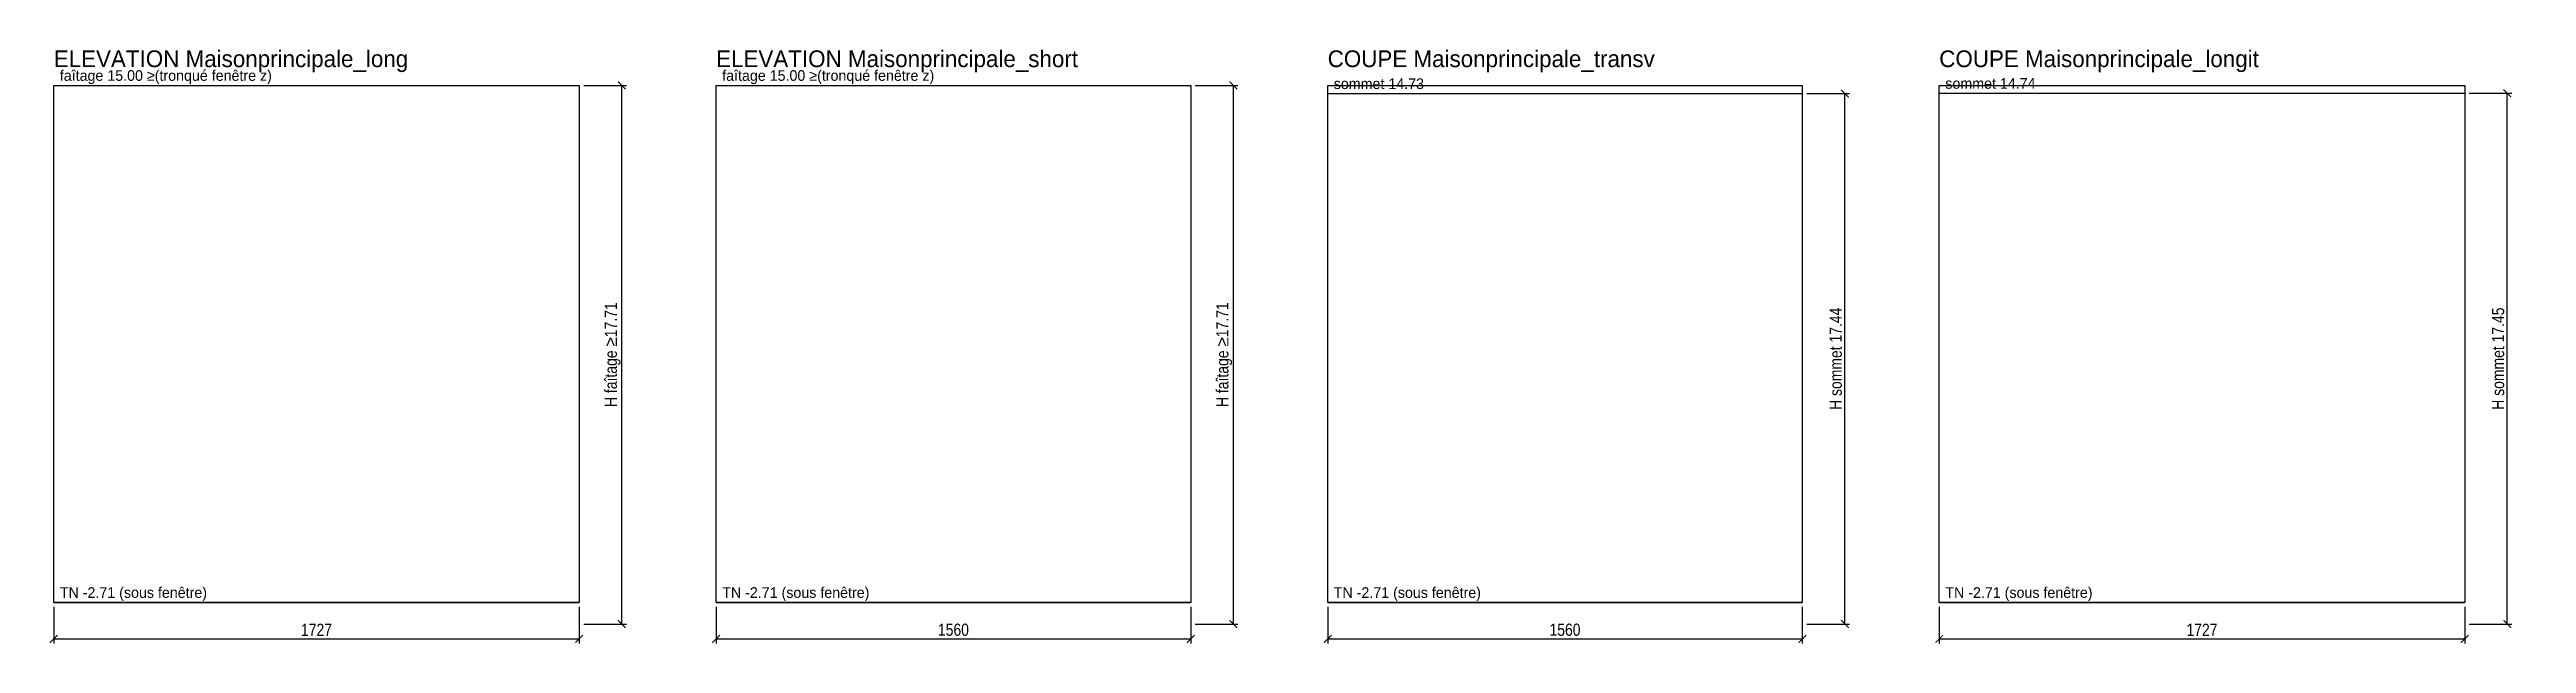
# Model space of a CAD drawing. Header units: metres. Extents: x -5 to 661, y -8 to 16.
# Drawn here: x 579.4 to 660.8, y -3.4 to 16.2 of the extents above; entities that cross this region are included whole.
import ezdxf

# ---------------------------------------------------------------- set-up
doc = ezdxf.new("R2010")
doc.units = ezdxf.units.M
for name, color, linetype in [('COUPE-Maisonprincipale_longit', 5, 'Continuous'), ('COUPE-Maisonprincipale_transv', 5, 'Continuous'), ('ELEV-Maisonprincipale_long', 7, 'Continuous'), ('ELEV-Maisonprincipale_short', 7, 'Continuous'), ('LIGNES-NIVEAU', 4, 'Continuous'), ('MESURES', 1, 'Continuous'), ('TITRES', 7, 'Continuous')]:
    doc.layers.add(name, color=color, linetype=linetype)
doc.styles.add('OpenSansCondensed-Light', font='OpenSansCondensed-Light.ttf')
doc.dimstyles.new('EZDXF', dxfattribs={"dimtxt": 0.25, "dimasz": 0.175, "dimexe": 0.375, "dimexo": 0.125, "dimgap": 0.1, "dimtad": 1, "dimlfac": 100, "dimzin": 12, "dimdsep": 46, "dimtxsty": 'OpenSansCondensed-Light', "dimblk": 'ARCHTICK', "dimcen": 2.5, "dimazin": 3, "dimtfac": 0.5, "dimtmove": 2, "dimatfit": 3})
picture_1 = doc.add_image_def('image17.png', size_in_pixel=(1209, 1190))
picture_2 = doc.add_image_def('image18.png', size_in_pixel=(1091, 1190))
picture_3 = doc.add_image_def('image19.png', size_in_pixel=(1091, 1190))
picture_4 = doc.add_image_def('image20.png', size_in_pixel=(1209, 1190))

msp = doc.modelspace()

# ---------------------------------------------------------------- texts
at = {"layer": 'LIGNES-NIVEAU'}
for s, p in [('faîtage 15.00 ≥(tronqué fenêtre z)', (579.75, 15.15)), ('faîtage 15.00 ≥(tronqué fenêtre z)', (601.52, 15.15)), ('sommet 14.73', (621.62, 14.88)), ('sommet 14.74', (641.72, 14.89)), ('TN -2.71 (sous fenêtre)', (579.75, -1.85)), ('TN -2.71 (sous fenêtre)', (601.52, -1.85)), ('TN -2.71 (sous fenêtre)', (621.62, -1.85)), ('TN -2.71 (sous fenêtre)', (641.72, -1.85))]:
    msp.add_text(s, height=0.35, dxfattribs=at).set_placement(p)
at = {"layer": 'TITRES'}
for s, p in [('ELEVATION Maisonprincipale_long', (579.55, 15.6)), ('ELEVATION Maisonprincipale_short', (601.32, 15.6)), ('COUPE Maisonprincipale_transv', (621.42, 15.6)), ('COUPE Maisonprincipale_longit', (641.52, 15.6))]:
    msp.add_text(s, height=0.55, dxfattribs=at).set_placement(p)

# ---------------------------------------------------------------- blocks, each defined once
blk = doc.blocks.new('_ARCHTICK')
at = {"color": 0, "linetype": 'BYBLOCK', "const_width": 0.15}
blk.add_lwpolyline([(-0.5, -0.5), (0.5, 0.5)], dxfattribs=at)

# ---------------------------------------------------------------- dimensions: what is measured, and where the dimension line sits
at = {"layer": 'MESURES'}
for base, p1, p2, text in [((598.22, -2.71), (596.82, -2.71), (596.82, 15), 'H faîtage ≥17.71'), ((618.32, -2.71), (616.92, -2.71), (616.92, 15), 'H faîtage ≥17.71'), ((638.42, -2.71), (637.02, -2.71), (637.02, 14.73), 'H sommet 17.44'), ((660.19, -2.71), (658.79, -2.71), (658.79, 14.74), 'H sommet 17.45')]:
    msp.add_linear_dim(base=base, p1=p1, p2=p2, angle=90, text=text, dimstyle='EZDXF', override={"dimtxt": 0.4, "dimasz": 0.25, "dimexe": 0.15, "dimexo": 0.15, "dimdec": 2}, dxfattribs=at).render()
for base, p1, p2 in [((579.55, -3.2), (579.55, -2), (596.82, -2)), ((601.32, -3.2), (601.32, -2), (616.92, -2)), ((621.42, -3.2), (621.42, -2), (637.02, -2)), ((641.52, -3.2), (641.52, -2), (658.79, -2))]:
    msp.add_linear_dim(base=base, p1=p1, p2=p2, dimstyle='EZDXF', override={"dimtxt": 0.4, "dimasz": 0.25, "dimexe": 0.15, "dimexo": 0.15, "dimdec": 2}, dxfattribs=at).render()

# ---------------------------------------------------------------- linework, layer by layer
at = {"layer": 'LIGNES-NIVEAU'}
for points in [[(579.55, 15), (596.82, 15)], [(601.32, 15), (616.92, 15)], [(621.42, 14.73), (637.02, 14.73)], [(641.52, 14.74), (658.79, 14.74)]]:
    msp.add_lwpolyline(points, dxfattribs=at)
at = {"layer": 'LIGNES-NIVEAU', "const_width": 0.06}
for points in [[(579.55, -2), (596.82, -2)], [(601.32, -2), (616.92, -2)], [(621.42, -2), (637.02, -2)], [(641.52, -2), (658.79, -2)]]:
    msp.add_lwpolyline(points, dxfattribs=at)

msp.set_redraw_order([(e.dxf.handle, doc.entitydb.next_handle()) for e in msp.query("TEXT MTEXT ATTDEF DIMENSION ARC_DIMENSION")])  # texts and dimensions are drawn at this point

# ---------------------------------------------------------------- pictures from other files: only their frames are drawn
at = {"layer": 'COUPE-Maisonprincipale_longit'}
image = msp.add_image(picture_4, insert=(641.52, -2), size_in_units=(17.27, 17), dxfattribs=at)
at = {"layer": 'COUPE-Maisonprincipale_transv'}
image = msp.add_image(picture_3, insert=(621.42, -2), size_in_units=(15.6, 17), dxfattribs=at)
at = {"layer": 'ELEV-Maisonprincipale_long'}
image = msp.add_image(picture_1, insert=(579.55, -2), size_in_units=(17.27, 17), dxfattribs=at)
at = {"layer": 'ELEV-Maisonprincipale_short'}
image = msp.add_image(picture_2, insert=(601.32, -2), size_in_units=(15.6, 17), dxfattribs=at)

doc.saveas('drawing.dxf')
